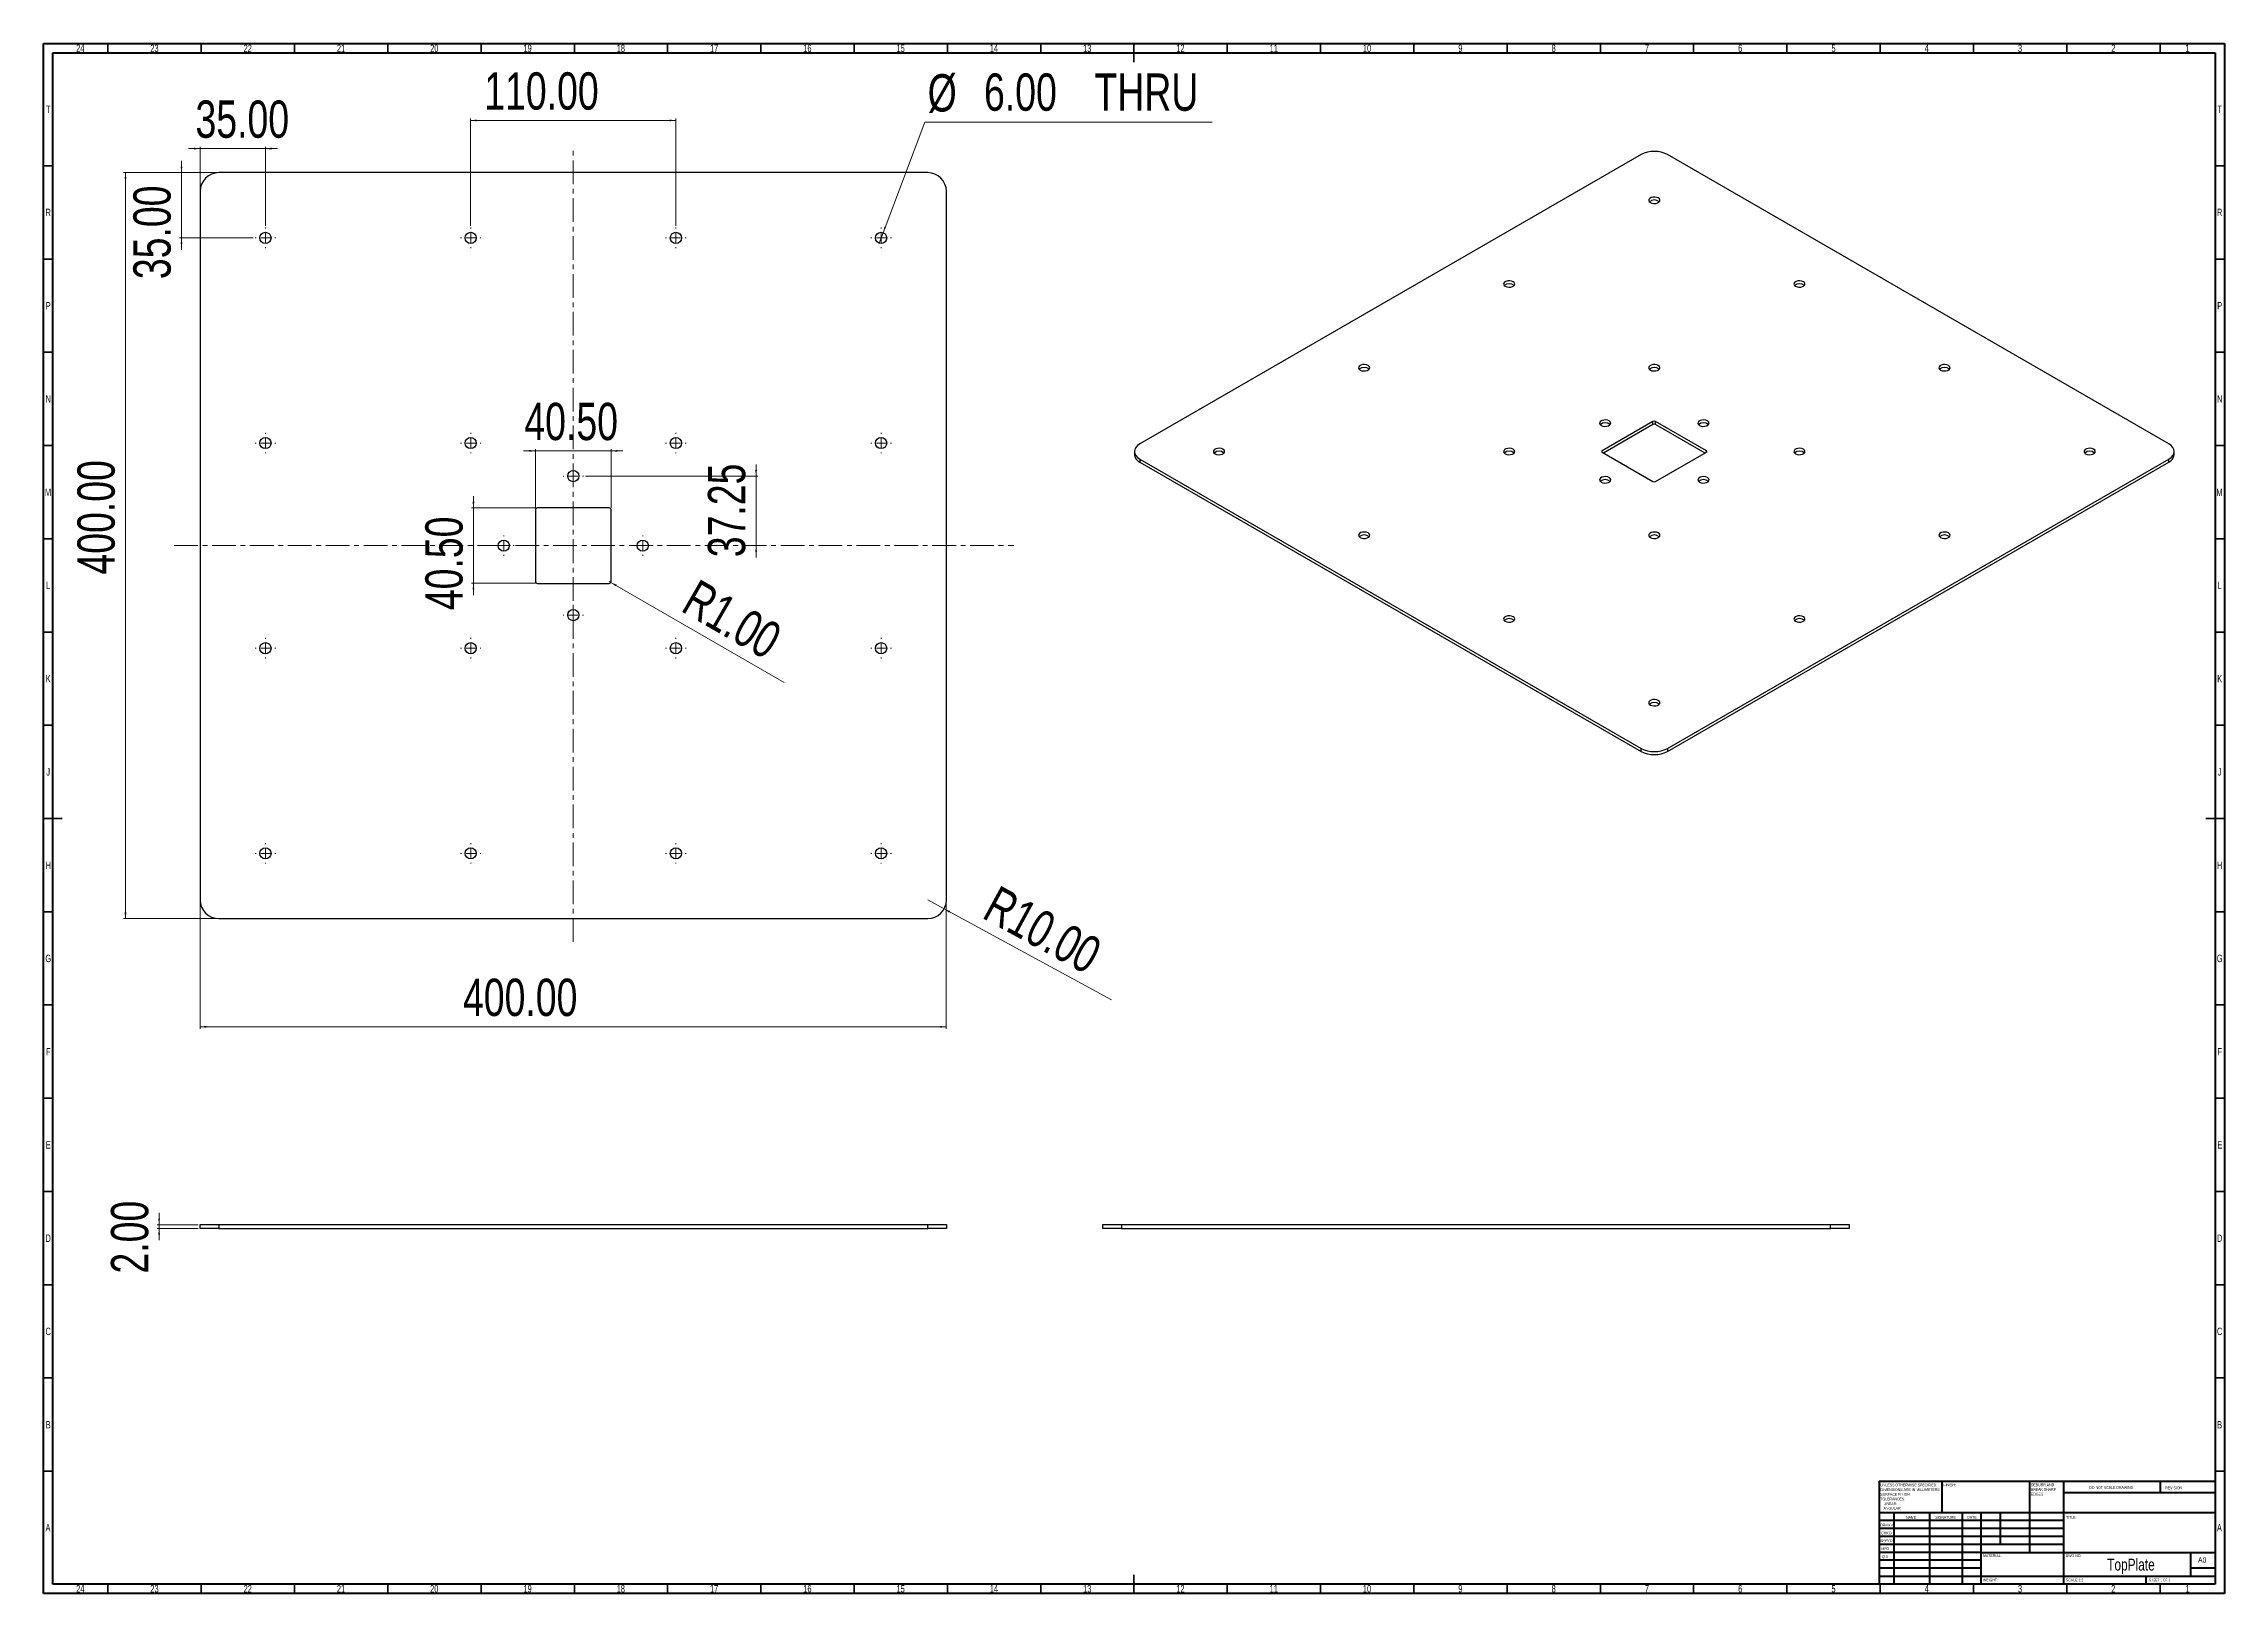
# Model space of a CAD drawing. Header units: millimetres. Extents: x 15 to 1184, y 5 to 836.
import ezdxf

# ---------------------------------------------------------------- set-up
doc = ezdxf.new("R2010")
doc.units = ezdxf.units.MM
doc.linetypes.add('CENTERX2', pattern=[20.32, 12.7, -2.54, 2.54, -2.54])
doc.styles.add('SLDTEXTSTYLE0', font='TXT', dxfattribs={"width": 0.75})
doc.styles.add('SLDTEXTSTYLE1', font='TXT', dxfattribs={"width": 0.686449})
doc.styles.add('SLDTEXTSTYLE2', font='TXT', dxfattribs={"width": 0.6875})
doc.dimstyles.new('SLDDIMSTYLE0', dxfattribs={"dimtxt": 20, "dimasz": 3.302, "dimexe": 0, "dimexo": 0.0625, "dimgap": 5, "dimtad": 1, "dimrnd": 1e-09, "dimzin": 4, "dimdsep": 46, "dimtxsty": 'SLDTEXTSTYLE0', "dimsah": 1, "dimcen": 0.09, "dimadec": 0, "dimazin": 1, "dimtfac": 1, "dimtmove": 0, "dimatfit": 0, "dimfxl": 0, "dimfrac": 2, "dimtolj": 1, "dimtzin": 12, "dimarcsym": 0})
doc.dimstyles.new('SLDDIMSTYLE1', dxfattribs={"dimtxt": 20, "dimasz": 3.302, "dimexe": 0, "dimexo": 0.0625, "dimgap": 5, "dimtad": 1, "dimrnd": 1e-09, "dimzin": 4, "dimdsep": 46, "dimtxsty": 'SLDTEXTSTYLE0', "dimsah": 1, "dimcen": 0.09, "dimadec": 0, "dimazin": 1, "dimtfac": 1, "dimtofl": 0, "dimtmove": 0, "dimatfit": 3, "dimfxl": 0, "dimfrac": 2, "dimtolj": 1, "dimtzin": 12, "dimarcsym": 0})
doc.dimstyles.new('SLDDIMSTYLE2', dxfattribs={"dimtxt": 20, "dimasz": 3.302, "dimexe": 0, "dimexo": 0.0625, "dimgap": 5, "dimtad": 1, "dimrnd": 1e-09, "dimzin": 4, "dimdsep": 46, "dimtxsty": 'SLDTEXTSTYLE0', "dimsah": 1, "dimcen": 0, "dimadec": 0, "dimazin": 1, "dimtfac": 1, "dimtofl": 0, "dimtmove": 0, "dimatfit": 3, "dimfxl": 0, "dimfrac": 2, "dimtolj": 1, "dimtzin": 12, "dimarcsym": 0})
doc.dimstyles.new('SLDDIMSTYLE3', dxfattribs={"dimtxt": 20, "dimasz": 3.302, "dimexe": 0, "dimexo": 0.0625, "dimgap": 5, "dimtad": 0, "dimtih": 1, "dimtoh": 1, "dimrnd": 1e-09, "dimzin": 4, "dimdsep": 46, "dimtxsty": 'SLDTEXTSTYLE0', "dimblk1": 'NONE', "dimsah": 1, "dimcen": 0, "dimadec": 0, "dimazin": 1, "dimtfac": 1, "dimtmove": 0, "dimatfit": 3, "dimldrblk": 'NONE', "dimfxl": 0, "dimfrac": 2, "dimtolj": 1, "dimtzin": 12, "dimarcsym": 0})
doc.dimstyles.new('SLDDIMSTYLE4', dxfattribs={"dimtxt": 20, "dimasz": 3.302, "dimexe": 0, "dimexo": 0.0625, "dimgap": 5, "dimtad": 1, "dimrnd": 1e-09, "dimzin": 12, "dimdsep": 46, "dimtxsty": 'SLDTEXTSTYLE0', "dimsah": 1, "dimcen": 0.09, "dimadec": 0, "dimazin": 3, "dimtfac": 1, "dimtmove": 0, "dimatfit": 0, "dimfxl": 0, "dimfrac": 2, "dimtolj": 1, "dimtzin": 12, "dimarcsym": 0})

msp = doc.modelspace()

# ---------------------------------------------------------------- texts
at = {"color": 7, "linetype": 'Continuous', "lineweight": 0}
for s, insert, char_height, attachment_point, style in [('24', (34.67, 835.474), 3.9687, 2, 'SLDTEXTSTYLE0'), ('23', (74.42, 835.474), 3.9687, 2, 'SLDTEXTSTYLE0'), ('22', (124.42, 835.474), 3.9687, 2, 'SLDTEXTSTYLE0'), ('21', (174.42, 835.474), 3.9687, 2, 'SLDTEXTSTYLE0'), ('20', (224.42, 835.474), 3.9687, 2, 'SLDTEXTSTYLE0'), ('19', (274.42, 835.474), 3.9687, 2, 'SLDTEXTSTYLE0'), ('18', (324.42, 835.474), 3.9687, 2, 'SLDTEXTSTYLE0'), ('17', (374.42, 835.474), 3.9687, 2, 'SLDTEXTSTYLE0'), ('16', (424.42, 835.474), 3.9687, 2, 'SLDTEXTSTYLE0'), ('15', (474.42, 835.474), 3.9687, 2, 'SLDTEXTSTYLE0'), ('14', (524.42, 835.474), 3.9687, 2, 'SLDTEXTSTYLE0'), ('13', (574.42, 835.474), 3.9687, 2, 'SLDTEXTSTYLE0'), ('12', (624.42, 835.474), 3.9687, 2, 'SLDTEXTSTYLE0'), ('11', (674.42, 835.474), 3.9687, 2, 'SLDTEXTSTYLE0'), ('10', (724.42, 835.474), 3.9687, 2, 'SLDTEXTSTYLE0'), ('9', (774.46, 835.474), 3.969, 2, 'SLDTEXTSTYLE0'), ('8', (824.46, 835.474), 3.969, 2, 'SLDTEXTSTYLE0'), ('7', (874.46, 835.474), 3.969, 2, 'SLDTEXTSTYLE0'), ('6', (924.46, 835.474), 3.969, 2, 'SLDTEXTSTYLE0'), ('5', (974.46, 835.474), 3.969, 2, 'SLDTEXTSTYLE0'), ('4', (1024.46, 835.474), 3.969, 2, 'SLDTEXTSTYLE0'), ('3', (1074.46, 835.474), 3.969, 2, 'SLDTEXTSTYLE0'), ('2', (1124.46, 835.474), 3.969, 2, 'SLDTEXTSTYLE0'), ('1', (1164.21, 835.474), 3.969, 2, 'SLDTEXTSTYLE0'), ('T', (17.488, 802.724), 3.969, 2, 'SLDTEXTSTYLE0'), ('T', (1181.488, 802.724), 3.969, 2, 'SLDTEXTSTYLE0'), ('R', (17.444, 747.474), 3.969, 2, 'SLDTEXTSTYLE0'), ('R', (1181.444, 747.474), 3.969, 2, 'SLDTEXTSTYLE0'), ('P', (17.485, 697.418), 3.969, 2, 'SLDTEXTSTYLE0'), ('P', (1181.485, 697.418), 3.969, 2, 'SLDTEXTSTYLE0'), ('N', (17.464, 647.474), 3.969, 2, 'SLDTEXTSTYLE0'), ('N', (1181.464, 647.474), 3.969, 2, 'SLDTEXTSTYLE0'), ('M', (17.362, 597.418), 3.969, 2, 'SLDTEXTSTYLE0'), ('M', (1181.362, 597.418), 3.969, 2, 'SLDTEXTSTYLE0'), ('L', (17.455, 547.474), 3.969, 2, 'SLDTEXTSTYLE0'), ('L', (1181.455, 547.474), 3.969, 2, 'SLDTEXTSTYLE0'), ('K', (17.489, 497.418), 3.969, 2, 'SLDTEXTSTYLE0'), ('K', (1181.489, 497.418), 3.969, 2, 'SLDTEXTSTYLE0'), ('J', (17.465, 447.474), 3.969, 2, 'SLDTEXTSTYLE0'), ('J', (1181.465, 447.474), 3.969, 2, 'SLDTEXTSTYLE0'), ('H', (17.49, 397.418), 3.969, 2, 'SLDTEXTSTYLE0'), ('H', (1181.49, 397.418), 3.969, 2, 'SLDTEXTSTYLE0'), ('G', (17.487, 347.474), 3.969, 2, 'SLDTEXTSTYLE0'), ('G', (1181.487, 347.474), 3.969, 2, 'SLDTEXTSTYLE0'), ('F', (17.458, 297.418), 3.969, 2, 'SLDTEXTSTYLE0'), ('F', (1181.458, 297.418), 3.969, 2, 'SLDTEXTSTYLE0'), ('E', (17.508, 247.474), 3.969, 2, 'SLDTEXTSTYLE0'), ('E', (1181.508, 247.474), 3.969, 2, 'SLDTEXTSTYLE0'), ('D', (17.453, 197.418), 3.969, 2, 'SLDTEXTSTYLE0'), ('D', (1181.453, 197.418), 3.969, 2, 'SLDTEXTSTYLE0'), ('C', (17.459, 147.474), 3.969, 2, 'SLDTEXTSTYLE0'), ('C', (1181.459, 147.474), 3.969, 2, 'SLDTEXTSTYLE0'), ('B', (17.471, 97.418), 3.969, 2, 'SLDTEXTSTYLE0'), ('B', (1181.471, 97.418), 3.969, 2, 'SLDTEXTSTYLE0'), ('FINISH:', (1033.371, 63.919), 1.5, 1, 'SLDTEXTSTYLE0'), ('DO NOT SCALE DRAWING', (1111.615, 62.533), 1.5, 1, 'SLDTEXTSTYLE0'), ('REVISION', (1152.328, 62.335), 1.5, 1, 'SLDTEXTSTYLE0'), ('A', (17.34, 42.224), 3.969, 2, 'SLDTEXTSTYLE0'), ('DRAWN', (999.643, 42.385), 1.5, 1, 'SLDTEXTSTYLE1'), ("CHK'D", (999.939, 38.162), 1.5, 1, 'SLDTEXTSTYLE0'), ('NAME', (1013.322, 46.501), 1.5, 1, 'SLDTEXTSTYLE0'), ('SIGNATURE', (1029.034, 46.562), 1.5, 1, 'SLDTEXTSTYLE0'), ('DATE', (1046.215, 46.576), 1.5, 1, 'SLDTEXTSTYLE0'), ('TITLE:', (1099.09, 46.576), 1.5, 1, 'SLDTEXTSTYLE0'), ('A', (1181.34, 42.224), 3.969, 2, 'SLDTEXTSTYLE0'), ("APPV'D", (999.402, 34.066), 1.5, 1, 'SLDTEXTSTYLE0'), ('MFG', (1000.124, 29.716), 1.5, 1, 'SLDTEXTSTYLE0'), ('Q.A', (1000.509, 25.505), 1.5, 1, 'SLDTEXTSTYLE0'), ('MATERIAL:', (1054.646, 25.986), 1.5, 1, 'SLDTEXTSTYLE0'), ('DWG NO.', (1098.953, 25.986), 1.5, 1, 'SLDTEXTSTYLE0'), ('TopPlate', (1133.928, 23.607), 6.35, 2, 'SLDTEXTSTYLE0'), ('A0', (1169.871, 24.406), 2.9104, 1, 'SLDTEXTSTYLE0'), ('WEIGHT:', (1054.618, 12.949), 1.4986, 1, 'SLDTEXTSTYLE0'), ('SCALE:1:2', (1099.074, 12.9), 1.5, 1, 'SLDTEXTSTYLE0'), ('SHEET 1 OF 1', (1143.478, 12.9), 1.5, 1, 'SLDTEXTSTYLE2'), ('24', (34.67, 9.474), 3.9687, 2, 'SLDTEXTSTYLE0'), ('23', (74.42, 9.474), 3.9687, 2, 'SLDTEXTSTYLE0'), ('22', (124.42, 9.474), 3.9687, 2, 'SLDTEXTSTYLE0'), ('21', (174.42, 9.474), 3.9687, 2, 'SLDTEXTSTYLE0'), ('20', (224.42, 9.474), 3.9687, 2, 'SLDTEXTSTYLE0'), ('19', (274.42, 9.474), 3.9687, 2, 'SLDTEXTSTYLE0'), ('18', (324.42, 9.474), 3.9687, 2, 'SLDTEXTSTYLE0'), ('17', (374.42, 9.474), 3.9687, 2, 'SLDTEXTSTYLE0'), ('16', (424.42, 9.474), 3.9687, 2, 'SLDTEXTSTYLE0'), ('15', (474.42, 9.474), 3.9687, 2, 'SLDTEXTSTYLE0'), ('14', (524.42, 9.474), 3.9687, 2, 'SLDTEXTSTYLE0'), ('13', (574.42, 9.474), 3.9687, 2, 'SLDTEXTSTYLE0'), ('12', (624.42, 9.474), 3.9687, 2, 'SLDTEXTSTYLE0'), ('11', (674.42, 9.474), 3.9687, 2, 'SLDTEXTSTYLE0'), ('10', (724.42, 9.474), 3.9687, 2, 'SLDTEXTSTYLE0'), ('9', (774.46, 9.474), 3.969, 2, 'SLDTEXTSTYLE0'), ('8', (824.46, 9.474), 3.969, 2, 'SLDTEXTSTYLE0'), ('7', (874.46, 9.474), 3.969, 2, 'SLDTEXTSTYLE0'), ('6', (924.46, 9.474), 3.969, 2, 'SLDTEXTSTYLE0'), ('5', (974.46, 9.474), 3.969, 2, 'SLDTEXTSTYLE0'), ('4', (1024.46, 9.474), 3.969, 2, 'SLDTEXTSTYLE0'), ('3', (1074.46, 9.474), 3.969, 2, 'SLDTEXTSTYLE0'), ('2', (1124.46, 9.474), 3.969, 2, 'SLDTEXTSTYLE0'), ('1', (1164.21, 9.474), 3.969, 2, 'SLDTEXTSTYLE0')]:
    msp.add_mtext(s, dxfattribs=dict(at, insert=insert, char_height=char_height, attachment_point=attachment_point, style=style))

# ---------------------------------------------------------------- blocks, each defined once
blk = doc.blocks.new('SW_NOTE_0')
at = {"color": 0, "linetype": 'Continuous', "lineweight": 0, "char_height": 1.5, "attachment_point": 1, "style": 'SLDTEXTSTYLE0'}
for s, insert in [('UNLESS OTHERWISE SPECIFIED:', (0, 1.9)), ('TOLERANCES:', (0, -5.6)), ('DIMENSIONS ARE IN MILLIMETERS', (0, -0.6)), ('SURFACE FINISH:', (0, -3.1)), ('ANGULAR:', (1.7, -10.6)), ('LINEAR:', (1.7, -8.1))]:
    blk.add_mtext(s, dxfattribs=dict(at, insert=insert))
blk = doc.blocks.new('SW_NOTE_0_1')
at = {"color": 0, "linetype": 'Continuous', "lineweight": 0, "char_height": 1.5, "attachment_point": 1, "style": 'SLDTEXTSTYLE0'}
for s, insert in [('DEBURR AND', (0, 1.9)), ('BREAK SHARP', (0, -0.6)), ('EDGES', (0, -3.1))]:
    blk.add_mtext(s, dxfattribs=dict(at, insert=insert))
blk = doc.blocks.new('_D')
at = {"color": 7, "linetype": 'Continuous', "lineweight": 0}
for p, q in [((97.9, 202.7), (75.9, 202.7)), ((97.9, 200.7), (75.9, 200.7)), ((76.9, 202.7), (76.9, 209.1)), ((76.9, 202.7), (76.9, 200.7)), ((76.9, 200.7), (76.9, 194.4))]:
    blk.add_line(p, q, dxfattribs=at)
at = {"color": 7, "linetype": 'Continuous', "lineweight": 18}
for points in [[(76.9, 202.7), (77.4, 206), (76.4, 206)], [(76.9, 200.7), (76.4, 197.4), (77.4, 197.4)]]:
    blk.add_solid(points, dxfattribs=at)
at = {"color": 7, "linetype": 'Continuous', "lineweight": 18, "insert": (51.1, 176.5), "char_height": 20, "attachment_point": 1, "rotation": 90, "style": 'SLDTEXTSTYLE0'}
blk.add_mtext('2.00', dxfattribs=at)
blk = doc.blocks.new('_D_1')
at = {"color": 7, "linetype": 'Continuous', "lineweight": 0}
for p, q in [((107.9, 766.8), (57.9, 766.8)), ((58.9, 766.8), (58.9, 366.8)), ((107.9, 366.8), (57.9, 366.8))]:
    blk.add_line(p, q, dxfattribs=at)
at = {"color": 7, "linetype": 'Continuous', "lineweight": 18}
for points in [[(58.9, 766.8), (58.4, 763.5), (59.4, 763.5)], [(58.9, 366.8), (59.4, 370.1), (58.4, 370.1)]]:
    blk.add_solid(points, dxfattribs=at)
at = {"color": 7, "linetype": 'Continuous', "lineweight": 18, "insert": (33.1, 551.3), "char_height": 20, "attachment_point": 1, "rotation": 90, "style": 'SLDTEXTSTYLE0'}
blk.add_mtext('400.00', dxfattribs=at)
blk = doc.blocks.new('_D_2')
at = {"color": 7, "linetype": 'Continuous', "lineweight": 0}
for p, q in [((98.9, 375.8), (98.9, 307.8)), ((498.9, 375.8), (498.9, 307.8)), ((98.9, 308.8), (498.9, 308.8))]:
    blk.add_line(p, q, dxfattribs=at)
at = {"color": 7, "linetype": 'Continuous', "lineweight": 18}
for points in [[(98.9, 308.8), (102.2, 308.3), (102.2, 309.3)], [(498.9, 308.8), (495.6, 309.3), (495.6, 308.3)]]:
    blk.add_solid(points, dxfattribs=at)
at = {"color": 7, "linetype": 'Continuous', "lineweight": 18, "insert": (239.8, 334.6), "char_height": 20, "attachment_point": 1, "style": 'SLDTEXTSTYLE0'}
blk.add_mtext('400.00', dxfattribs=at)
blk = doc.blocks.new('_D_3')
at = {"color": 7, "linetype": 'Continuous', "lineweight": 0}
for q in [(488.9, 376.8), (587.4, 323.2)]:
    blk.add_line((497.7, 372), q, dxfattribs=at)
at = {"color": 7, "linetype": 'Continuous', "lineweight": 18}
blk.add_solid([(497.7, 372), (500.4, 370), (500.9, 370.9)], dxfattribs=at)
at = {"color": 7, "linetype": 'Continuous', "lineweight": 18, "insert": (526.9, 385.1), "char_height": 20, "attachment_point": 1, "rotation": 331.46, "style": 'SLDTEXTSTYLE0'}
blk.add_mtext('R10.00', dxfattribs=at)
blk = doc.blocks.new('_D_4')
at = {"color": 7, "linetype": 'Continuous', "lineweight": 0}
for p, q in [((98.9, 779.7), (92.6, 779.7)), ((98.9, 757.8), (98.9, 780.7)), ((133.9, 779.7), (98.9, 779.7)), ((133.9, 738.3), (133.9, 780.7)), ((133.9, 779.7), (140.3, 779.7))]:
    blk.add_line(p, q, dxfattribs=at)
at = {"color": 7, "linetype": 'Continuous', "lineweight": 18}
for points in [[(98.9, 779.7), (95.6, 780.2), (95.6, 779.2)], [(133.9, 779.7), (137.2, 779.2), (137.2, 780.2)]]:
    blk.add_solid(points, dxfattribs=at)
at = {"color": 7, "linetype": 'Continuous', "lineweight": 18, "insert": (96.4, 805.5), "char_height": 20, "attachment_point": 1, "style": 'SLDTEXTSTYLE0'}
blk.add_mtext('35.00', dxfattribs=at)
blk = doc.blocks.new('_D_5')
at = {"color": 7, "linetype": 'Continuous', "lineweight": 0}
for p, q in [((88.9, 766.8), (88.9, 773.2)), ((107.9, 766.8), (87.9, 766.8)), ((88.9, 731.8), (88.9, 766.8)), ((127.4, 731.8), (87.9, 731.8)), ((88.9, 731.8), (88.9, 725.5))]:
    blk.add_line(p, q, dxfattribs=at)
at = {"color": 7, "linetype": 'Continuous', "lineweight": 18}
for points in [[(88.9, 766.8), (89.4, 770.1), (88.4, 770.1)], [(88.9, 731.8), (88.4, 728.5), (89.4, 728.5)]]:
    blk.add_solid(points, dxfattribs=at)
at = {"color": 7, "linetype": 'Continuous', "lineweight": 18, "insert": (63.1, 709.7), "char_height": 20, "attachment_point": 1, "rotation": 90, "style": 'SLDTEXTSTYLE0'}
blk.add_mtext('35.00', dxfattribs=at)
blk = doc.blocks.new('_D_6')
at = {"color": 7, "linetype": 'Continuous', "lineweight": 0}
for p, q in [((243.9, 738.3), (243.9, 795.8)), ((353.9, 738.3), (353.9, 795.8)), ((243.9, 794.8), (353.9, 794.8))]:
    blk.add_line(p, q, dxfattribs=at)
at = {"color": 7, "linetype": 'Continuous', "lineweight": 18}
for points in [[(243.9, 794.8), (247.2, 794.3), (247.2, 795.3)], [(353.9, 794.8), (350.6, 795.3), (350.6, 794.3)]]:
    blk.add_solid(points, dxfattribs=at)
at = {"color": 7, "linetype": 'Continuous', "lineweight": 18, "insert": (251.2, 820.6), "char_height": 20, "attachment_point": 1, "style": 'SLDTEXTSTYLE0'}
blk.add_mtext('110.00', dxfattribs=at)
blk = doc.blocks.new('_D_7')
at = {"color": 7, "linetype": 'Continuous', "lineweight": 0}
for p, q in [((465, 734.6), (487.3, 793.9)), ((487.3, 793.9), (641.4, 793.9)), ((462.9, 729), (465, 734.6))]:
    blk.add_line(p, q, dxfattribs=at)
at = {"color": 7, "linetype": 'Continuous', "lineweight": 18}
blk.add_solid([(465, 734.6), (466.6, 737.5), (465.7, 737.9)], dxfattribs=at)
at = {"color": 7, "linetype": 'Continuous', "lineweight": 18, "char_height": 20, "attachment_point": 1, "style": 'SLDTEXTSTYLE0'}
for s, insert in [('%%c', (488.9, 819.6)), ('6.00', (519.1, 820)), ('THRU', (578.3, 820))]:
    blk.add_mtext(s, dxfattribs=dict(at, insert=insert))
blk = doc.blocks.new('_None')
blk = doc.blocks.new('_D_8')
at = {"color": 7, "linetype": 'Continuous', "lineweight": 0}
for q in [(318.2, 547.6), (412, 493.4)]:
    blk.add_line((319, 547.1), q, dxfattribs=at)
at = {"color": 7, "linetype": 'Continuous', "lineweight": 18}
blk.add_solid([(319, 547.1), (321.6, 545), (322.2, 545.9)], dxfattribs=at)
at = {"color": 7, "linetype": 'Continuous', "lineweight": 18, "insert": (365.9, 549.4), "char_height": 20, "attachment_point": 1, "rotation": 330, "style": 'SLDTEXTSTYLE0'}
blk.add_mtext('R1.00', dxfattribs=at)
blk = doc.blocks.new('_D_9')
at = {"color": 7, "linetype": 'Continuous', "lineweight": 0}
for p, q in [((278.7, 617.6), (272.3, 617.6)), ((278.7, 587.1), (278.7, 618.6)), ((278.7, 617.6), (319.2, 617.6)), ((319.2, 587.1), (319.2, 618.6)), ((319.2, 617.6), (325.5, 617.6))]:
    blk.add_line(p, q, dxfattribs=at)
at = {"color": 7, "linetype": 'Continuous', "lineweight": 18}
for points in [[(278.7, 617.6), (275.4, 618.1), (275.4, 617.1)], [(319.2, 617.6), (322.5, 617.1), (322.5, 618.1)]]:
    blk.add_solid(points, dxfattribs=at)
at = {"color": 7, "linetype": 'Continuous', "lineweight": 18, "insert": (272.7, 643.4), "char_height": 20, "attachment_point": 1, "style": 'SLDTEXTSTYLE0'}
blk.add_mtext('40.50', dxfattribs=at)
blk = doc.blocks.new('_D_10')
at = {"color": 7, "linetype": 'Continuous', "lineweight": 0}
for p, q in [((278.7, 587.1), (244.4, 587.1)), ((245.4, 587.1), (245.4, 593.4)), ((245.4, 587.1), (245.4, 546.6)), ((278.7, 546.6), (244.4, 546.6)), ((245.4, 546.6), (245.4, 540.2))]:
    blk.add_line(p, q, dxfattribs=at)
at = {"color": 7, "linetype": 'Continuous', "lineweight": 18}
for points in [[(245.4, 587.1), (245.9, 590.4), (244.9, 590.4)], [(245.4, 546.6), (244.9, 543.3), (245.9, 543.3)]]:
    blk.add_solid(points, dxfattribs=at)
at = {"color": 7, "linetype": 'Continuous', "lineweight": 18, "insert": (219.6, 532.2), "char_height": 20, "attachment_point": 1, "rotation": 90, "style": 'SLDTEXTSTYLE0'}
blk.add_mtext('40.50', dxfattribs=at)
blk = doc.blocks.new('_D_11')
at = {"color": 7, "linetype": 'Continuous', "lineweight": 0}
for p, q in [((396.9, 604.1), (396.9, 610.4)), ((305.4, 604.1), (397.9, 604.1)), ((396.9, 604.1), (396.9, 566.8)), ((396.9, 566.8), (396.9, 560.5))]:
    blk.add_line(p, q, dxfattribs=at)
at = {"color": 7, "linetype": 'Continuous', "lineweight": 18}
for points in [[(396.9, 604.1), (397.4, 607.4), (396.4, 607.4)], [(396.9, 566.8), (396.4, 563.5), (397.4, 563.5)]]:
    blk.add_solid(points, dxfattribs=at)
at = {"color": 7, "linetype": 'Continuous', "lineweight": 18, "insert": (371.1, 560.6), "char_height": 20, "attachment_point": 1, "rotation": 90, "style": 'SLDTEXTSTYLE0'}
blk.add_mtext('37.25', dxfattribs=at)
blk = doc.blocks.new('SW_CENTERMARKSYMBOL_0')
at = {"color": 0, "linetype": 'Continuous', "lineweight": 18}
for p, q in [((-5, 0), (-5.5, 0)), ((0, 0), (-2.5, 0)), ((0, 5), (0, 5.5)), ((0, 0), (0, 2.5)), ((0, 0), (0, -2.5)), ((0, 0), (2.5, 0)), ((5, 0), (5.5, 0)), ((0, -5), (0, -5.5))]:
    blk.add_line(p, q, dxfattribs=at)
blk = doc.blocks.new('SW_CENTERMARKSYMBOL_1')
at = {"color": 0, "linetype": 'Continuous', "lineweight": 18}
for p, q in [((-5, 0), (-5.5, 0)), ((0, 0), (-2.5, 0)), ((0, 5), (0, 5.5)), ((0, 0), (0, 2.5)), ((0, 0), (0, -2.5)), ((0, 0), (2.5, 0)), ((5, 0), (5.5, 0)), ((0, -5), (0, -5.5))]:
    blk.add_line(p, q, dxfattribs=at)
blk = doc.blocks.new('SW_CENTERMARKSYMBOL_2')
at = {"color": 0, "linetype": 'Continuous', "lineweight": 18}
for p, q in [((-5, 0), (-5.5, 0)), ((0, 0), (-2.5, 0)), ((0, 5), (0, 5.5)), ((0, 0), (0, 2.5)), ((0, 0), (0, -2.5)), ((0, 0), (2.5, 0)), ((5, 0), (5.5, 0)), ((0, -5), (0, -5.5))]:
    blk.add_line(p, q, dxfattribs=at)
blk = doc.blocks.new('SW_CENTERMARKSYMBOL_3')
at = {"color": 0, "linetype": 'Continuous', "lineweight": 18}
for p, q in [((-5, 0), (-5.5, 0)), ((0, 0), (-2.5, 0)), ((0, 5), (0, 5.5)), ((0, 0), (0, 2.5)), ((0, 0), (0, -2.5)), ((0, 0), (2.5, 0)), ((5, 0), (5.5, 0)), ((0, -5), (0, -5.5))]:
    blk.add_line(p, q, dxfattribs=at)
blk = doc.blocks.new('SW_CENTERMARKSYMBOL_4')
at = {"color": 0, "linetype": 'Continuous', "lineweight": 18}
for p, q in [((-5, 0), (-5.5, 0)), ((0, 0), (-2.5, 0)), ((0, 5), (0, 5.5)), ((0, 0), (0, 2.5)), ((0, 0), (0, -2.5)), ((0, 0), (2.5, 0)), ((5, 0), (5.5, 0)), ((0, -5), (0, -5.5))]:
    blk.add_line(p, q, dxfattribs=at)
blk = doc.blocks.new('SW_CENTERMARKSYMBOL_5')
at = {"color": 0, "linetype": 'Continuous', "lineweight": 18}
for p, q in [((-5, 0), (-5.5, 0)), ((0, 0), (-2.5, 0)), ((0, 5), (0, 5.5)), ((0, 0), (0, 2.5)), ((0, 0), (0, -2.5)), ((0, 0), (2.5, 0)), ((5, 0), (5.5, 0)), ((0, -5), (0, -5.5))]:
    blk.add_line(p, q, dxfattribs=at)
blk = doc.blocks.new('SW_CENTERMARKSYMBOL_6')
at = {"color": 0, "linetype": 'Continuous', "lineweight": 18}
for p, q in [((-5, 0), (-5.5, 0)), ((0, 0), (-2.5, 0)), ((0, 5), (0, 5.5)), ((0, 0), (0, 2.5)), ((0, 0), (0, -2.5)), ((0, 0), (2.5, 0)), ((5, 0), (5.5, 0)), ((0, -5), (0, -5.5))]:
    blk.add_line(p, q, dxfattribs=at)
blk = doc.blocks.new('SW_CENTERMARKSYMBOL_7')
at = {"color": 0, "linetype": 'Continuous', "lineweight": 18}
for p, q in [((-5, 0), (-5.5, 0)), ((0, 0), (-2.5, 0)), ((0, 5), (0, 5.5)), ((0, 0), (0, 2.5)), ((0, 0), (0, -2.5)), ((0, 0), (2.5, 0)), ((5, 0), (5.5, 0)), ((0, -5), (0, -5.5))]:
    blk.add_line(p, q, dxfattribs=at)
blk = doc.blocks.new('SW_CENTERMARKSYMBOL_8')
at = {"color": 0, "linetype": 'Continuous', "lineweight": 18}
for p, q in [((-5, 0), (-5.5, 0)), ((0, 0), (-2.5, 0)), ((0, 5), (0, 5.5)), ((0, 0), (0, 2.5)), ((0, 0), (0, -2.5)), ((0, 0), (2.5, 0)), ((5, 0), (5.5, 0)), ((0, -5), (0, -5.5))]:
    blk.add_line(p, q, dxfattribs=at)
blk = doc.blocks.new('SW_CENTERMARKSYMBOL_9')
at = {"color": 0, "linetype": 'Continuous', "lineweight": 18}
for p, q in [((-5, 0), (-5.5, 0)), ((0, 0), (-2.5, 0)), ((0, 5), (0, 5.5)), ((0, 0), (0, 2.5)), ((0, 0), (0, -2.5)), ((0, 0), (2.5, 0)), ((5, 0), (5.5, 0)), ((0, -5), (0, -5.5))]:
    blk.add_line(p, q, dxfattribs=at)
blk = doc.blocks.new('SW_CENTERMARKSYMBOL_10')
at = {"color": 0, "linetype": 'Continuous', "lineweight": 18}
for p, q in [((-5, 0), (-5.5, 0)), ((0, 0), (-2.5, 0)), ((0, 5), (0, 5.5)), ((0, 0), (0, 2.5)), ((0, 0), (0, -2.5)), ((0, 0), (2.5, 0)), ((5, 0), (5.5, 0)), ((0, -5), (0, -5.5))]:
    blk.add_line(p, q, dxfattribs=at)
blk = doc.blocks.new('SW_CENTERMARKSYMBOL_11')
at = {"color": 0, "linetype": 'Continuous', "lineweight": 18}
for p, q in [((-5, 0), (-5.5, 0)), ((0, 0), (-2.5, 0)), ((0, 5), (0, 5.5)), ((0, 0), (0, 2.5)), ((0, 0), (0, -2.5)), ((0, 0), (2.5, 0)), ((5, 0), (5.5, 0)), ((0, -5), (0, -5.5))]:
    blk.add_line(p, q, dxfattribs=at)
blk = doc.blocks.new('SW_CENTERMARKSYMBOL_12')
at = {"color": 0, "linetype": 'Continuous', "lineweight": 18}
for p, q in [((-5, 0), (-5.5, 0)), ((0, 0), (-2.5, 0)), ((0, 5), (0, 5.5)), ((0, 0), (0, 2.5)), ((0, 0), (0, -2.5)), ((0, 0), (2.5, 0)), ((5, 0), (5.5, 0)), ((0, -5), (0, -5.5))]:
    blk.add_line(p, q, dxfattribs=at)
blk = doc.blocks.new('SW_CENTERMARKSYMBOL_13')
at = {"color": 0, "linetype": 'Continuous', "lineweight": 18}
for p, q in [((-5, 0), (-5.5, 0)), ((0, 0), (-2.5, 0)), ((0, 5), (0, 5.5)), ((0, 0), (0, 2.5)), ((0, 0), (0, -2.5)), ((0, 0), (2.5, 0)), ((5, 0), (5.5, 0)), ((0, -5), (0, -5.5))]:
    blk.add_line(p, q, dxfattribs=at)
blk = doc.blocks.new('SW_CENTERMARKSYMBOL_14')
at = {"color": 0, "linetype": 'Continuous', "lineweight": 18}
for p, q in [((-5, 0), (-5.5, 0)), ((0, 0), (-2.5, 0)), ((0, 5), (0, 5.5)), ((0, 0), (0, 2.5)), ((0, 0), (0, -2.5)), ((0, 0), (2.5, 0)), ((5, 0), (5.5, 0)), ((0, -5), (0, -5.5))]:
    blk.add_line(p, q, dxfattribs=at)
blk = doc.blocks.new('SW_CENTERMARKSYMBOL_15')
at = {"color": 0, "linetype": 'Continuous', "lineweight": 18}
for p, q in [((-5, 0), (-5.5, 0)), ((0, 0), (-2.5, 0)), ((0, 5), (0, 5.5)), ((0, 0), (0, 2.5)), ((0, 0), (0, -2.5)), ((0, 0), (2.5, 0)), ((5, 0), (5.5, 0)), ((0, -5), (0, -5.5))]:
    blk.add_line(p, q, dxfattribs=at)
blk = doc.blocks.new('SW_CENTERMARKSYMBOL_16')
at = {"color": 0, "linetype": 'Continuous', "lineweight": 18}
for p, q in [((-5, 0), (-5.5, 0)), ((0, 0), (-2.5, 0)), ((0, 5), (0, 5.5)), ((0, 0), (0, 2.5)), ((0, 0), (0, -2.5)), ((0, 0), (2.5, 0)), ((5, 0), (5.5, 0)), ((0, -5), (0, -5.5))]:
    blk.add_line(p, q, dxfattribs=at)
blk = doc.blocks.new('SW_CENTERMARKSYMBOL_17')
at = {"color": 0, "linetype": 'Continuous', "lineweight": 18}
for p, q in [((-5, 0), (-5.5, 0)), ((0, 0), (-2.5, 0)), ((0, 5), (0, 5.5)), ((0, 0), (0, 2.5)), ((0, 0), (0, -2.5)), ((0, 0), (2.5, 0)), ((5, 0), (5.5, 0)), ((0, -5), (0, -5.5))]:
    blk.add_line(p, q, dxfattribs=at)
blk = doc.blocks.new('SW_CENTERMARKSYMBOL_18')
at = {"color": 0, "linetype": 'Continuous', "lineweight": 18}
for p, q in [((-5, 0), (-5.5, 0)), ((0, 0), (-2.5, 0)), ((0, 5), (0, 5.5)), ((0, 0), (0, 2.5)), ((0, 0), (0, -2.5)), ((0, 0), (2.5, 0)), ((5, 0), (5.5, 0)), ((0, -5), (0, -5.5))]:
    blk.add_line(p, q, dxfattribs=at)
blk = doc.blocks.new('SW_CENTERMARKSYMBOL_19')
at = {"color": 0, "linetype": 'Continuous', "lineweight": 18}
for p, q in [((-5, 0), (-5.5, 0)), ((0, 0), (-2.5, 0)), ((0, 5), (0, 5.5)), ((0, 0), (0, 2.5)), ((0, 0), (0, -2.5)), ((0, 0), (2.5, 0)), ((5, 0), (5.5, 0)), ((0, -5), (0, -5.5))]:
    blk.add_line(p, q, dxfattribs=at)

# ---------------------------------------------------------------- dimensions: what is measured, and where the dimension line sits
at = {"color": 7, "linetype": 'Continuous', "lineweight": 18}
for base, p1, p2, dimstyle, picture, middle in [((353.927, 794.816), (243.927, 737.316), (353.927, 737.316), 'SLDDIMSTYLE1', '_D_6', (291.855, 794.816)), ((98.927, 779.741), (133.927, 737.316), (98.927, 756.816), 'SLDDIMSTYLE0', '_D_4', (129.683, 779.741)), ((319.177, 617.638), (278.677, 586.066), (319.177, 586.066), 'SLDDIMSTYLE0', '_D_9', (305.973, 617.638)), ((498.927, 308.816), (98.927, 376.816), (498.927, 376.816), 'SLDDIMSTYLE1', '_D_2', (280.488, 308.816))]:
    dim = msp.add_linear_dim(base=base, p1=p1, p2=p2, dimstyle=dimstyle, dxfattribs=at)
    dim.commit()
    dim.dimension.update_dxf_attribs({"geometry": picture, "text_midpoint": middle, "dimtype": 160})
dim = msp.add_diameter_dim_2p(p1=(462.869, 729.009), p2=(464.985, 734.624), text='<> THRU', dimstyle='SLDDIMSTYLE3', dxfattribs=at)
dim.commit()
dim.dimension.update_dxf_attribs({"geometry": '_D_7', "text_midpoint": (565.163, 809.892), "dimtype": 163})
for base, p1, p2, dimstyle, picture, middle in [((88.927, 766.816), (128.427, 731.816), (108.927, 766.816), 'SLDDIMSTYLE0', '_D_5', (88.927, 742.988)), ((58.927, 366.816), (108.927, 766.816), (108.927, 366.816), 'SLDDIMSTYLE1', '_D_1', (58.927, 591.94)), ((396.928, 566.816), (304.427, 604.066), (535.021, 566.816), 'SLDDIMSTYLE4', '_D_11', (396.928, 593.879)), ((245.402, 546.566), (279.677, 587.066), (279.677, 546.566), 'SLDDIMSTYLE0', '_D_10', (245.402, 565.436)), ((76.927, 200.743), (98.927, 202.743), (98.927, 200.743), 'SLDDIMSTYLE0', '_D', (76.927, 202.374))]:
    dim = msp.add_linear_dim(base=base, p1=p1, p2=p2, angle=90, dimstyle=dimstyle, dxfattribs=at)
    dim.commit()
    dim.dimension.update_dxf_attribs({"geometry": picture, "text_midpoint": middle, "dimtype": 160})
for center, mpoint, picture, middle in [((318.177, 547.566), (319.043, 547.066), '_D_8', (384.01, 509.558)), ((488.927, 376.816), (497.712, 372.039), '_D_3', (552.587, 342.194))]:
    dim = msp.add_radius_dim(center=center, mpoint=mpoint, dimstyle='SLDDIMSTYLE2', dxfattribs=at)
    dim.commit()
    dim.dimension.update_dxf_attribs({"geometry": picture, "text_midpoint": middle, "dimtype": 164})

# ---------------------------------------------------------------- linework, layer by layer
at = {"color": 7, "linetype": 'Continuous', "lineweight": 70}
for p, q in [((15, 5), (15, 836)), ((15, 836), (1184, 836)), ((20, 10), (20, 831)), ((20, 831), (1179, 831)), ((1179, 831), (1179, 10)), ((1184, 836), (1184, 5)), ((1184, 5), (15, 5)), ((1179, 10), (20, 10))]:
    msp.add_line(p, q, dxfattribs=at)
at = {"color": 7, "linetype": 'Continuous', "lineweight": 35}
for p, q in [((49.5, 831), (49.5, 836)), ((99.5, 831), (99.5, 836)), ((149.5, 831), (149.5, 836)), ((199.5, 831), (199.5, 836)), ((249.5, 831), (249.5, 836)), ((299.5, 831), (299.5, 836)), ((349.5, 831), (349.5, 836)), ((399.5, 831), (399.5, 836)), ((449.5, 831), (449.5, 836)), ((499.5, 831), (499.5, 836)), ((549.5, 831), (549.5, 836)), ((599.5, 836), (599.5, 826)), ((599.5, 831), (599.5, 836)), ((649.5, 831), (649.5, 836)), ((699.5, 831), (699.5, 836)), ((749.5, 831), (749.5, 836)), ((799.5, 831), (799.5, 836)), ((849.5, 831), (849.5, 836)), ((899.5, 831), (899.5, 836)), ((949.5, 831), (949.5, 836)), ((999.5, 831), (999.5, 836)), ((1049.5, 831), (1049.5, 836)), ((1099.5, 831), (1099.5, 836)), ((1149.5, 831), (1149.5, 836)), ((20, 770.5), (15, 770.5)), ((1179, 770.5), (1184, 770.5)), ((20, 720.5), (15, 720.5)), ((1179, 720.5), (1184, 720.5)), ((20, 670.5), (15, 670.5)), ((1179, 670.5), (1184, 670.5)), ((20, 620.5), (15, 620.5)), ((1179, 620.5), (1184, 620.5)), ((20, 570.5), (15, 570.5)), ((1179, 570.5), (1184, 570.5)), ((20, 520.5), (15, 520.5)), ((1179, 520.5), (1184, 520.5)), ((20, 470.5), (15, 470.5)), ((1179, 470.5), (1184, 470.5)), ((15, 420.5), (25, 420.5)), ((20, 420.5), (15, 420.5)), ((1184, 420.5), (1174, 420.5)), ((1179, 420.5), (1184, 420.5)), ((20, 370.5), (15, 370.5)), ((1179, 370.5), (1184, 370.5)), ((20, 320.5), (15, 320.5)), ((1179, 320.5), (1184, 320.5)), ((20, 270.5), (15, 270.5)), ((1179, 270.5), (1184, 270.5)), ((20, 220.5), (15, 220.5)), ((1179, 220.5), (1184, 220.5)), ((20, 170.5), (15, 170.5)), ((1179, 170.5), (1184, 170.5)), ((20, 120.5), (15, 120.5)), ((1179, 120.5), (1184, 120.5)), ((20, 70.5), (15, 70.5)), ((1179, 70.5), (1184, 70.5)), ((599.5, 5), (599.5, 15)), ((49.5, 10), (49.5, 5)), ((99.5, 10), (99.5, 5)), ((149.5, 10), (149.5, 5)), ((199.5, 10), (199.5, 5)), ((249.5, 10), (249.5, 5)), ((299.5, 10), (299.5, 5)), ((349.5, 10), (349.5, 5)), ((399.5, 10), (399.5, 5)), ((449.5, 10), (449.5, 5)), ((499.5, 10), (499.5, 5)), ((549.5, 10), (549.5, 5)), ((599.5, 10), (599.5, 5)), ((649.5, 10), (649.5, 5)), ((699.5, 10), (699.5, 5)), ((749.5, 10), (749.5, 5)), ((799.5, 10), (799.5, 5)), ((849.5, 10), (849.5, 5)), ((899.5, 10), (899.5, 5)), ((949.5, 10), (949.5, 5)), ((999.5, 10), (999.5, 5)), ((1049.5, 10), (1049.5, 5)), ((1099.5, 10), (1099.5, 5)), ((1149.5, 10), (1149.5, 5))]:
    msp.add_line(p, q, dxfattribs=at)
at = {"color": 7, "linetype": 'CENTERX2', "lineweight": 18}
for p, q in [((298.927, 354.297), (298.927, 778.861)), ((84.988, 566.816), (535.021, 566.816))]:
    msp.add_line(p, q, dxfattribs=at)
at = {"color": 7, "linetype": 'Continuous', "lineweight": 25}
for p, q in [((871.34, 776.484), (602.64, 621.366)), ((1154.183, 621.366), (885.482, 776.484)), ((488.927, 766.816), (108.927, 766.816)), ((98.927, 756.816), (98.927, 376.816)), ((498.927, 376.816), (498.927, 756.816)), ((877.704, 633.408), (850.481, 617.692)), ((877.704, 631.775), (851.188, 616.468)), ((877.704, 631.775), (877.704, 633.408)), ((906.342, 617.692), (879.118, 633.408)), ((879.118, 631.775), (879.118, 633.408)), ((905.635, 616.468), (879.118, 631.775)), ((599.711, 617.284), (599.711, 615.651)), ((602.64, 613.202), (871.34, 458.085)), ((602.64, 613.202), (602.64, 611.569)), ((602.64, 611.569), (871.34, 456.451)), ((850.481, 616.876), (877.704, 601.16)), ((879.118, 601.16), (906.342, 616.876)), ((885.482, 458.085), (1154.183, 613.202)), ((885.482, 456.451), (1154.183, 611.569)), ((1154.183, 611.569), (1154.183, 613.202)), ((1157.112, 615.651), (1157.112, 617.284)), ((278.677, 586.066), (278.677, 547.566)), ((318.177, 587.066), (279.677, 587.066)), ((319.177, 547.566), (319.177, 586.066)), ((279.677, 546.566), (318.177, 546.566)), ((871.34, 456.451), (871.34, 458.085)), ((885.482, 458.085), (885.482, 456.451)), ((108.927, 366.816), (488.927, 366.816)), ((98.927, 200.743), (98.927, 202.743)), ((98.927, 202.743), (108.927, 202.743)), ((108.927, 200.743), (98.927, 200.743)), ((108.927, 202.743), (108.927, 200.743)), ((108.927, 202.743), (488.927, 202.743)), ((108.927, 200.743), (488.927, 200.743)), ((488.927, 200.743), (488.927, 202.743)), ((488.927, 202.743), (498.927, 202.743)), ((498.927, 200.743), (488.927, 200.743)), ((498.927, 202.743), (498.927, 200.743)), ((582.845, 200.743), (582.845, 202.743)), ((582.845, 202.743), (592.845, 202.743)), ((592.845, 200.743), (582.845, 200.743)), ((592.845, 202.743), (592.845, 200.743)), ((592.845, 202.743), (972.845, 202.743)), ((592.845, 200.743), (972.845, 200.743)), ((972.845, 200.743), (972.845, 202.743)), ((972.845, 202.743), (982.845, 202.743)), ((982.845, 200.743), (972.845, 200.743)), ((982.845, 202.743), (982.845, 200.743))]:
    msp.add_line(p, q, dxfattribs=at)
at = {"color": 8, "linetype": 'Continuous', "lineweight": 25}
for p, q in [((850.481, 616.876), (850.481, 617.692)), ((906.342, 616.876), (906.342, 617.692))]:
    msp.add_line(p, q, dxfattribs=at)
at = {"color": 7, "linetype": 'Continuous', "lineweight": 50}
for p, q in [((999, 65.25), (1179, 65.25)), ((999, 65.25), (999, 10)), ((1032.8, 48.25), (1032.8, 65.25)), ((1079.6, 65.25), (1079.6, 27)), ((1097.8, 65.25), (1097.8, 10)), ((1179, 58.875), (1097.8, 58.875)), ((1149.8, 58.875), (1149.8, 65.25)), ((1179, 48.25), (999, 48.25)), ((1006.8, 48.25), (1006.8, 10)), ((1025.991, 48.25), (1025.991, 10)), ((1043.399, 48.25), (1043.399, 10)), ((1053.6, 10), (1053.6, 48.25)), ((1064, 31.25), (1064, 48.25)), ((1097.8, 44), (999, 44)), ((1097.8, 39.75), (999, 39.75)), ((1097.8, 35.5), (999, 35.5)), ((1097.8, 31.25), (999, 31.25)), ((1053.6, 27), (999, 27)), ((1053.6, 27), (1179, 27)), ((1166, 14.25), (1166, 27)), ((1053.6, 22.75), (999, 22.75)), ((1053.6, 18.5), (999, 18.5)), ((999, 14.25), (1179, 14.25)), ((1142, 10), (1142, 14.25)), ((1179, 18.5), (1166, 18.5))]:
    msp.add_line(p, q, dxfattribs=at)
at = {"color": 7, "linetype": 'Continuous', "lineweight": 25, "flags": 128}
for points in [[(876.29, 750.767), (877.143, 750.422), (878.15, 750.266), (879.188, 750.319), (880.132, 750.573), (880.869, 750.998), (881.309, 751.543), (881.4, 752.142), (881.13, 752.723), (880.533, 753.216), (879.679, 753.561), (878.673, 753.717), (877.635, 753.664), (876.691, 753.41), (875.954, 752.985), (875.514, 752.44), (875.423, 751.84), (875.692, 751.26), (876.29, 750.767)], [(798.508, 705.864), (799.362, 705.519), (800.368, 705.364), (801.406, 705.416), (802.35, 705.67), (803.087, 706.096), (803.527, 706.641), (803.618, 707.24), (803.349, 707.821), (802.751, 708.314), (801.897, 708.659), (800.891, 708.814), (799.853, 708.762), (798.909, 708.508), (798.172, 708.082), (797.732, 707.537), (797.641, 706.938), (797.911, 706.357), (798.508, 705.864)], [(954.072, 705.864), (954.925, 705.519), (955.932, 705.364), (956.97, 705.416), (957.914, 705.67), (958.651, 706.096), (959.091, 706.641), (959.182, 707.24), (958.912, 707.821), (958.314, 708.314), (957.461, 708.659), (956.455, 708.814), (955.417, 708.762), (954.472, 708.508), (953.736, 708.082), (953.295, 707.537), (953.204, 706.938), (953.474, 706.357), (954.072, 705.864)], [(720.727, 660.962), (721.58, 660.617), (722.586, 660.461), (723.624, 660.514), (724.569, 660.768), (725.305, 661.193), (725.746, 661.738), (725.836, 662.337), (725.567, 662.918), (724.969, 663.411), (724.116, 663.756), (723.109, 663.912), (722.071, 663.859), (721.127, 663.605), (720.39, 663.18), (719.95, 662.635), (719.859, 662.036), (720.129, 661.455), (720.727, 660.962)], [(876.29, 660.962), (877.143, 660.617), (878.15, 660.461), (879.188, 660.514), (880.132, 660.768), (880.869, 661.193), (881.309, 661.738), (881.4, 662.337), (881.13, 662.918), (880.533, 663.411), (879.679, 663.756), (878.673, 663.912), (877.635, 663.859), (876.691, 663.605), (875.954, 663.18), (875.514, 662.635), (875.423, 662.036), (875.692, 661.455), (876.29, 660.962)], [(1031.853, 660.962), (1032.707, 660.617), (1033.713, 660.461), (1034.751, 660.514), (1035.696, 660.768), (1036.432, 661.193), (1036.873, 661.738), (1036.963, 662.337), (1036.694, 662.918), (1036.096, 663.411), (1035.243, 663.756), (1034.236, 663.912), (1033.198, 663.859), (1032.254, 663.605), (1031.517, 663.18), (1031.077, 662.635), (1030.986, 662.036), (1031.256, 661.455), (1031.853, 660.962)], [(849.95, 631.265), (850.804, 630.92), (851.81, 630.764), (852.848, 630.817), (853.792, 631.071), (854.529, 631.496), (854.969, 632.041), (855.06, 632.641), (854.791, 633.222), (854.193, 633.714), (853.339, 634.059), (852.333, 634.215), (851.295, 634.163), (850.351, 633.908), (849.614, 633.483), (849.174, 632.938), (849.083, 632.339), (849.353, 631.758), (849.95, 631.265)], [(902.63, 631.265), (903.483, 630.92), (904.49, 630.764), (905.528, 630.817), (906.472, 631.071), (907.209, 631.496), (907.649, 632.041), (907.74, 632.641), (907.47, 633.222), (906.872, 633.714), (906.019, 634.059), (905.013, 634.215), (903.975, 634.163), (903.03, 633.908), (902.294, 633.483), (901.853, 632.938), (901.762, 632.339), (902.032, 631.758), (902.63, 631.265)], [(602.64, 621.366), (601.396, 620.491), (600.472, 619.493), (599.903, 618.41), (599.711, 617.284), (599.903, 616.158), (600.472, 615.075), (601.396, 614.077), (602.64, 613.202)], [(1154.183, 613.202), (1155.427, 614.077), (1156.351, 615.075), (1156.92, 616.158), (1157.112, 617.284), (1156.92, 618.41), (1156.351, 619.493), (1155.427, 620.491), (1154.183, 621.366)], [(642.945, 616.059), (643.798, 615.714), (644.805, 615.559), (645.843, 615.611), (646.787, 615.865), (647.524, 616.291), (647.964, 616.836), (648.055, 617.435), (647.785, 618.016), (647.187, 618.509), (646.334, 618.854), (645.328, 619.009), (644.29, 618.957), (643.345, 618.703), (642.609, 618.277), (642.168, 617.732), (642.078, 617.133), (642.347, 616.552), (642.945, 616.059)], [(798.508, 616.059), (799.362, 615.714), (800.368, 615.559), (801.406, 615.611), (802.35, 615.865), (803.087, 616.291), (803.527, 616.836), (803.618, 617.435), (803.349, 618.016), (802.751, 618.509), (801.897, 618.854), (800.891, 619.009), (799.853, 618.957), (798.909, 618.703), (798.172, 618.277), (797.732, 617.732), (797.641, 617.133), (797.911, 616.552), (798.508, 616.059)], [(954.072, 616.059), (954.925, 615.714), (955.932, 615.559), (956.97, 615.611), (957.914, 615.865), (958.651, 616.291), (959.091, 616.836), (959.182, 617.435), (958.912, 618.016), (958.314, 618.509), (957.461, 618.854), (956.455, 619.009), (955.417, 618.957), (954.472, 618.703), (953.736, 618.277), (953.295, 617.732), (953.204, 617.133), (953.474, 616.552), (954.072, 616.059)], [(1109.635, 616.059), (1110.489, 615.714), (1111.495, 615.559), (1112.533, 615.611), (1113.477, 615.865), (1114.214, 616.291), (1114.654, 616.836), (1114.745, 617.435), (1114.475, 618.016), (1113.878, 618.509), (1113.024, 618.854), (1112.018, 619.009), (1110.98, 618.957), (1110.036, 618.703), (1109.299, 618.277), (1108.859, 617.732), (1108.768, 617.133), (1109.038, 616.552), (1109.635, 616.059)], [(849.95, 600.854), (850.804, 600.509), (851.81, 600.353), (852.848, 600.406), (853.792, 600.66), (854.529, 601.085), (854.969, 601.63), (855.06, 602.229), (854.791, 602.81), (854.193, 603.303), (853.339, 603.648), (852.333, 603.804), (851.295, 603.751), (850.351, 603.497), (849.614, 603.072), (849.174, 602.527), (849.083, 601.928), (849.353, 601.347), (849.95, 600.854)], [(902.63, 600.854), (903.483, 600.509), (904.49, 600.353), (905.528, 600.406), (906.472, 600.66), (907.209, 601.085), (907.649, 601.63), (907.74, 602.229), (907.47, 602.81), (906.872, 603.303), (906.019, 603.648), (905.013, 603.804), (903.975, 603.751), (903.03, 603.497), (902.294, 603.072), (901.853, 602.527), (901.762, 601.928), (902.032, 601.347), (902.63, 600.854)], [(720.727, 571.157), (721.58, 570.812), (722.586, 570.656), (723.624, 570.709), (724.569, 570.963), (725.305, 571.388), (725.746, 571.933), (725.836, 572.533), (725.567, 573.114), (724.969, 573.606), (724.116, 573.951), (723.109, 574.107), (722.071, 574.054), (721.127, 573.8), (720.39, 573.375), (719.95, 572.83), (719.859, 572.231), (720.129, 571.65), (720.727, 571.157)], [(876.29, 571.157), (877.143, 570.812), (878.15, 570.656), (879.188, 570.709), (880.132, 570.963), (880.869, 571.388), (881.309, 571.933), (881.4, 572.533), (881.13, 573.114), (880.533, 573.606), (879.679, 573.951), (878.673, 574.107), (877.635, 574.054), (876.691, 573.8), (875.954, 573.375), (875.514, 572.83), (875.423, 572.231), (875.692, 571.65), (876.29, 571.157)], [(1031.853, 571.157), (1032.707, 570.812), (1033.713, 570.656), (1034.751, 570.709), (1035.696, 570.963), (1036.432, 571.388), (1036.873, 571.933), (1036.963, 572.533), (1036.694, 573.114), (1036.096, 573.606), (1035.243, 573.951), (1034.236, 574.107), (1033.198, 574.054), (1032.254, 573.8), (1031.517, 573.375), (1031.077, 572.83), (1030.986, 572.231), (1031.256, 571.65), (1031.853, 571.157)], [(798.508, 526.255), (799.362, 525.91), (800.368, 525.754), (801.406, 525.806), (802.35, 526.061), (803.087, 526.486), (803.527, 527.031), (803.618, 527.63), (803.349, 528.211), (802.751, 528.704), (801.897, 529.049), (800.891, 529.204), (799.853, 529.152), (798.909, 528.898), (798.172, 528.473), (797.732, 527.927), (797.641, 527.328), (797.911, 526.747), (798.508, 526.255)], [(954.072, 526.255), (954.925, 525.91), (955.932, 525.754), (956.97, 525.806), (957.914, 526.061), (958.651, 526.486), (959.091, 527.031), (959.182, 527.63), (958.912, 528.211), (958.314, 528.704), (957.461, 529.049), (956.455, 529.204), (955.417, 529.152), (954.472, 528.898), (953.736, 528.473), (953.295, 527.927), (953.204, 527.328), (953.474, 526.747), (954.072, 526.255)], [(876.29, 481.352), (877.143, 481.007), (878.15, 480.851), (879.188, 480.904), (880.132, 481.158), (880.869, 481.583), (881.309, 482.129), (881.4, 482.728), (881.13, 483.309), (880.533, 483.801), (879.679, 484.146), (878.673, 484.302), (877.635, 484.25), (876.691, 483.995), (875.954, 483.57), (875.514, 483.025), (875.423, 482.426), (875.692, 481.845), (876.29, 481.352)]]:
    msp.add_lwpolyline(points, dxfattribs=at)
at = {"color": 7, "linetype": 'Continuous', "lineweight": 25}
for centre in [(133.927, 731.816), (243.927, 731.816), (353.927, 731.816), (463.927, 731.816), (133.927, 621.816), (243.927, 621.816), (353.927, 621.816), (463.927, 621.816), (298.927, 604.066), (261.677, 566.816), (336.177, 566.816), (298.927, 529.566), (133.927, 511.816), (243.927, 511.816), (353.927, 511.816), (463.927, 511.816), (133.927, 401.816), (243.927, 401.816), (353.927, 401.816), (463.927, 401.816)]:
    msp.add_circle(centre, 3, dxfattribs=at)
for centre, radius, start, end in [((878.411, 762.837), 15.37, 62.609672, 117.390328), ((108.927, 756.816), 10, 90, 180), ((488.927, 756.816), 10, 0, 90), ((878.411, 748.129), 4.034, 49.021382, 130.978618), ((800.63, 703.227), 4.034, 49.021382, 130.978618), ((956.193, 703.227), 4.034, 49.021382, 130.978618), ((722.848, 658.324), 4.034, 49.021382, 130.978618), ((878.411, 658.324), 4.034, 49.021382, 130.978618), ((1033.975, 658.324), 4.034, 49.021382, 130.978618), ((852.072, 628.627), 4.034, 49.021382, 130.978618), ((878.411, 632.043), 1.537, 62.609672, 117.390328), ((878.411, 630.41), 1.537, 62.609672, 117.390328), ((904.751, 628.627), 4.034, 49.021382, 130.978618), ((604.715, 616.15), 5.029, 185.694799, 245.625342), ((645.066, 613.422), 4.034, 49.021382, 130.978618), ((800.63, 613.422), 4.034, 49.021382, 130.978618), ((850.636, 617.284), 0.437, 110.783421, 249.216579), ((906.187, 617.284), 0.437, 290.783421, 69.216579), ((956.193, 613.422), 4.034, 49.021382, 130.978618), ((1111.757, 613.422), 4.034, 49.021382, 130.978618), ((1152.107, 616.15), 5.029, 294.374658, 354.305201), ((852.072, 598.216), 4.034, 49.021382, 130.978618), ((878.411, 602.525), 1.537, 242.609672, 297.390328), ((904.751, 598.216), 4.034, 49.021382, 130.978618), ((279.677, 586.066), 1, 90, 180), ((318.177, 586.066), 1, 0, 90), ((722.848, 568.519), 4.034, 49.021382, 130.978618), ((878.411, 568.519), 4.034, 49.021382, 130.978618), ((1033.975, 568.519), 4.034, 49.021382, 130.978618), ((279.677, 547.566), 1, 180, 270), ((318.177, 547.566), 1, 270, 0), ((800.63, 523.617), 4.034, 49.021382, 130.978618), ((956.193, 523.617), 4.034, 49.021382, 130.978618), ((878.411, 478.714), 4.034, 49.021382, 130.978618), ((878.411, 471.732), 15.37, 242.609672, 297.390328), ((878.411, 470.099), 15.37, 242.609672, 297.390328), ((108.927, 376.816), 10, 180, 270), ((488.927, 376.816), 10, 270, 0)]:
    msp.add_arc(centre, radius, start, end, dxfattribs=at)

# ---------------------------------------------------------------- block references
at = {"color": 7, "linetype": 'Continuous', "lineweight": 0}
for name, p in [('SW_CENTERMARKSYMBOL_4', (133.927, 731.816)), ('SW_CENTERMARKSYMBOL_15', (243.927, 731.816)), ('SW_CENTERMARKSYMBOL_14', (353.927, 731.816)), ('SW_CENTERMARKSYMBOL_13', (463.927, 731.816)), ('SW_CENTERMARKSYMBOL_7', (133.927, 621.816)), ('SW_CENTERMARKSYMBOL_12', (243.927, 621.816)), ('SW_CENTERMARKSYMBOL_16', (353.927, 621.816)), ('SW_CENTERMARKSYMBOL_17', (463.927, 621.816)), ('SW_CENTERMARKSYMBOL_2', (298.927, 604.066)), ('SW_CENTERMARKSYMBOL_3', (261.677, 566.816)), ('SW_CENTERMARKSYMBOL_1', (336.177, 566.816)), ('SW_CENTERMARKSYMBOL_0', (298.927, 529.566)), ('SW_CENTERMARKSYMBOL_6', (133.927, 511.816)), ('SW_CENTERMARKSYMBOL_18', (243.927, 511.816)), ('SW_CENTERMARKSYMBOL_19', (353.927, 511.816)), ('SW_CENTERMARKSYMBOL_8', (463.927, 511.816)), ('SW_CENTERMARKSYMBOL_5', (133.927, 401.816)), ('SW_CENTERMARKSYMBOL_9', (243.927, 401.816)), ('SW_CENTERMARKSYMBOL_10', (353.927, 401.816)), ('SW_CENTERMARKSYMBOL_11', (463.927, 401.816)), ('SW_NOTE_0', (999.594, 61.987)), ('SW_NOTE_0_1', (1080.309, 62.069))]:
    msp.add_blockref(name, p, dxfattribs=at)

msp.set_redraw_order([(e.dxf.handle, doc.entitydb.next_handle()) for e in msp.query("TEXT MTEXT ATTDEF DIMENSION ARC_DIMENSION")])  # texts and dimensions are drawn at this point

doc.saveas('drawing.dxf')
